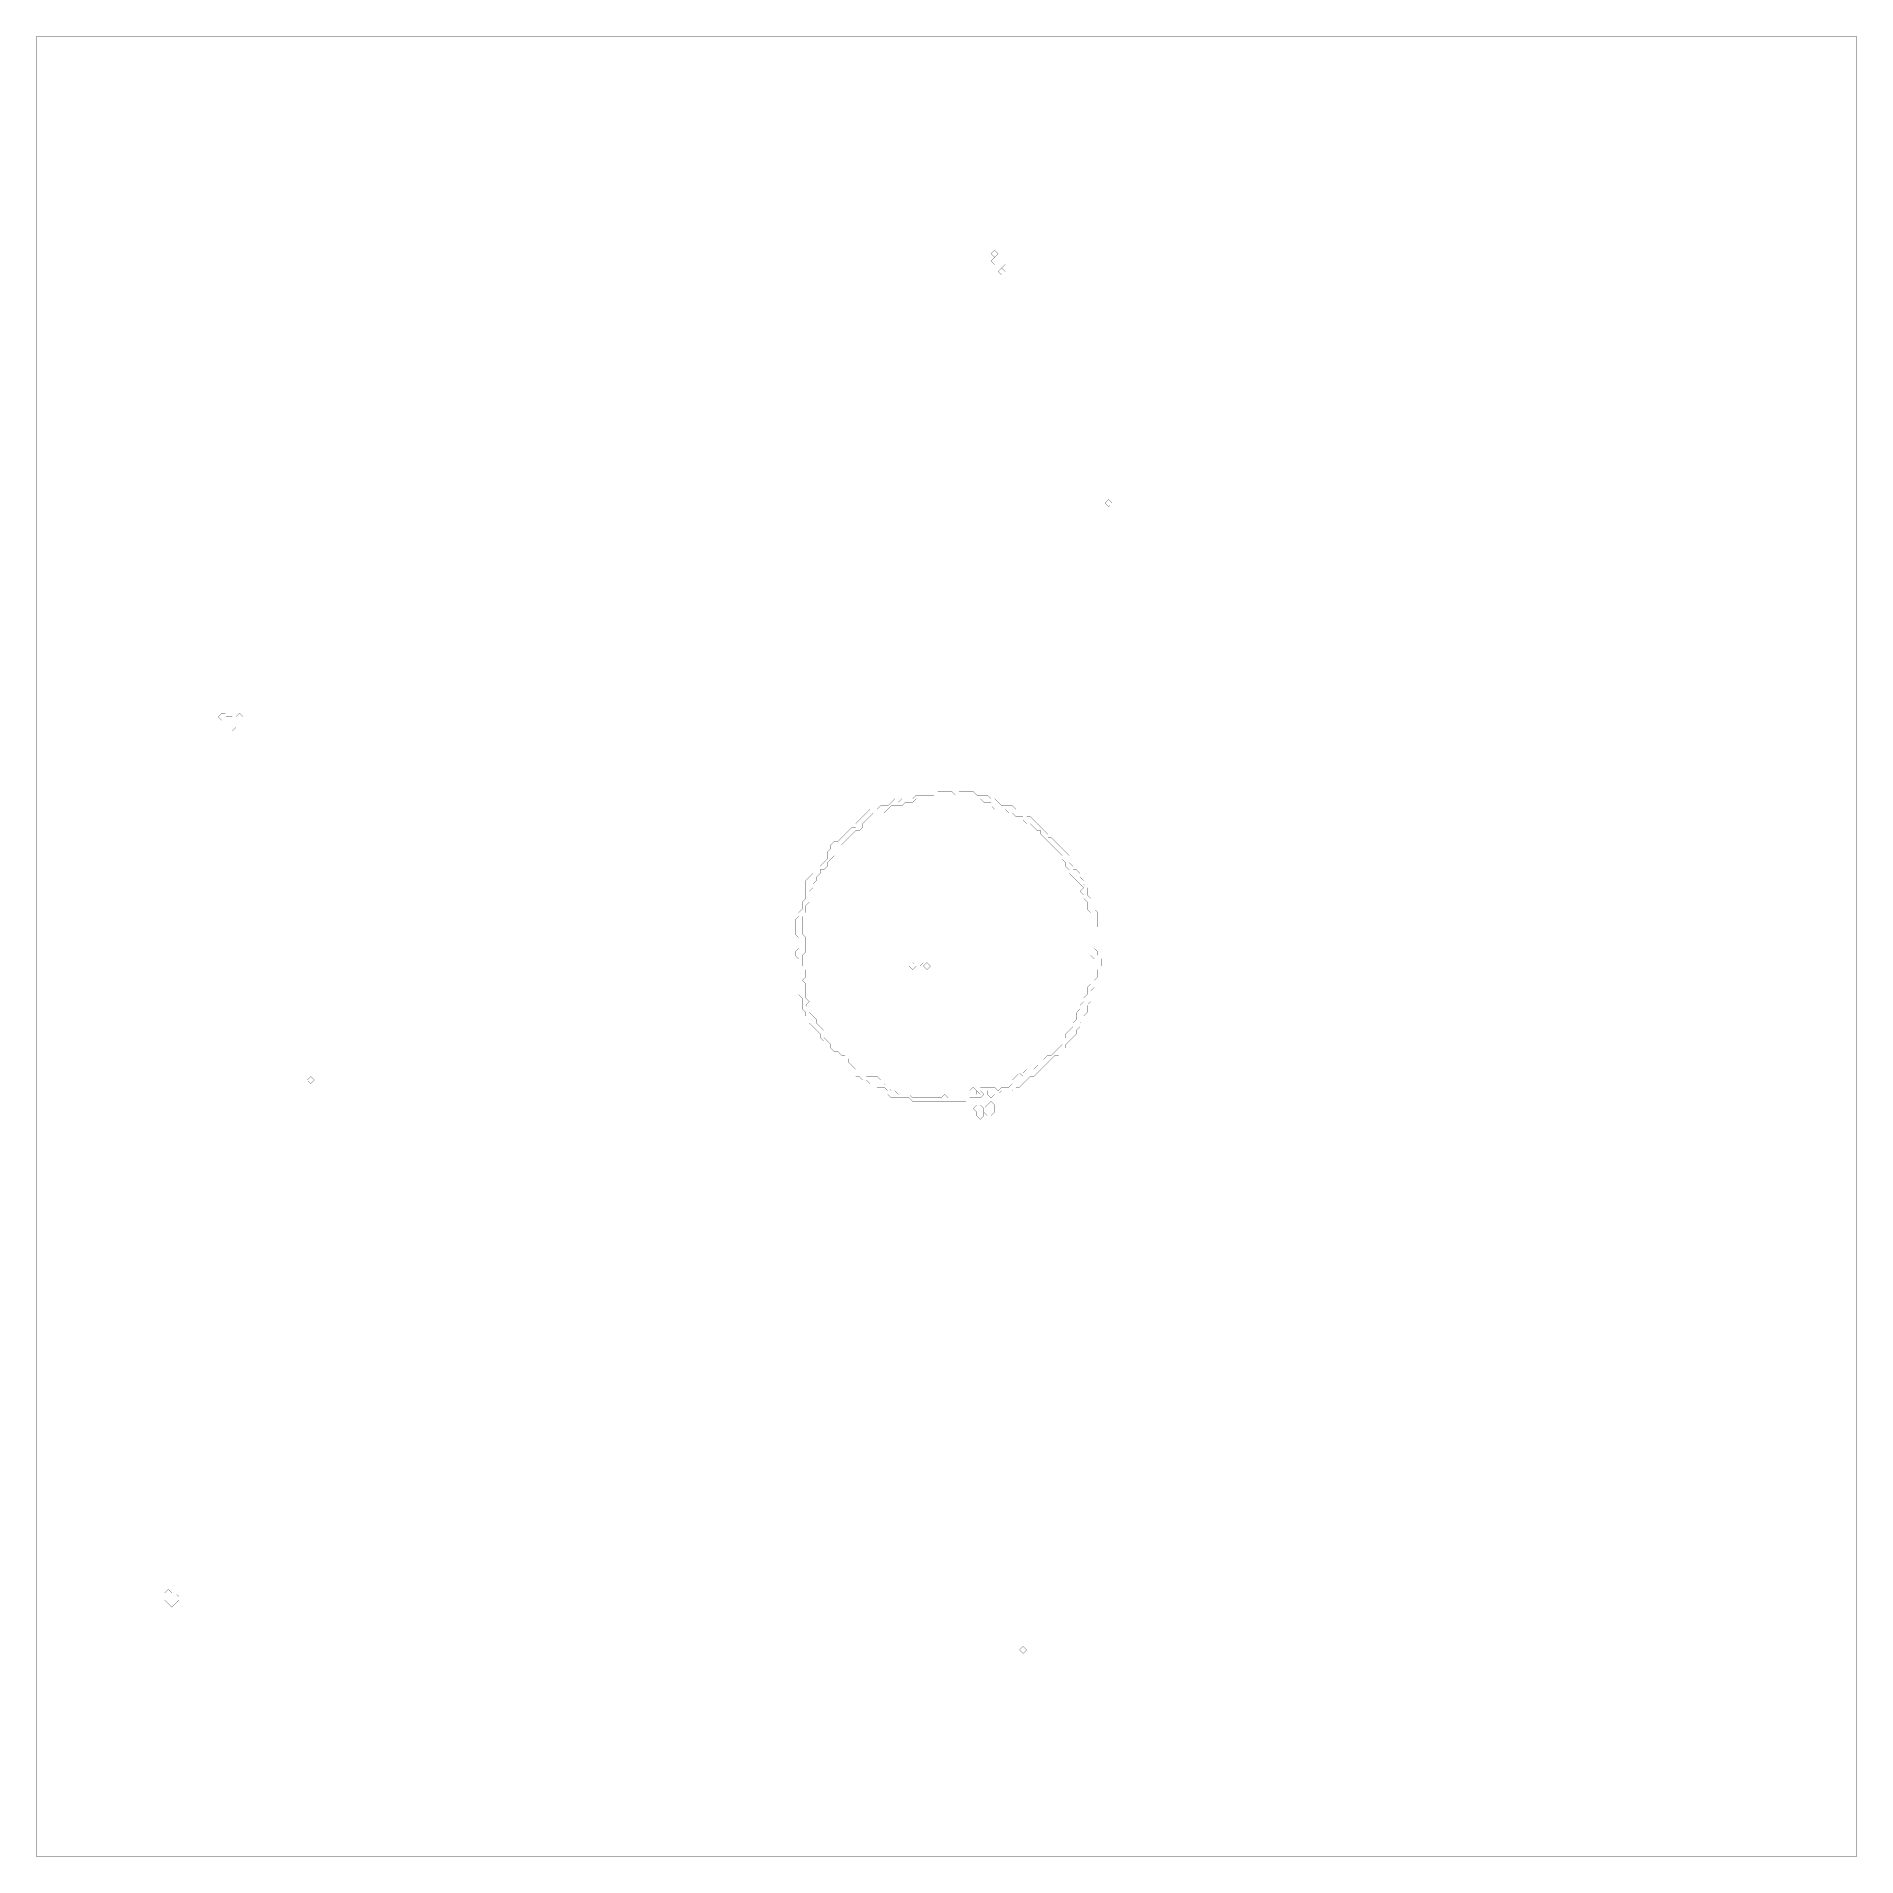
# Model space of a CAD drawing. Header units: metres. Extents: x 0 to 4941, y -4941 to 0.
import ezdxf

# ---------------------------------------------------------------- set-up
doc = ezdxf.new("R2010")
doc.units = ezdxf.units.M
for name, color, linetype in [('conductor', 1, 'Continuous'), ('dielectric', 8, 'Continuous'), ('substrate', 5, 'Continuous')]:
    doc.layers.add(name, color=color, linetype=linetype)

msp = doc.modelspace()

# ---------------------------------------------------------------- linework, layer by layer
at = {"layer": 'conductor', "const_width": 0.5}
for points in [[(2620, -609.1)], [(512.4, -1846.6), (522.1, -1846.6), (531.7, -1846.6), (522.1, -1846.6)], [(522.1, -1865.9)], [(2388, -2068.9), (2378.3, -2078.6), (2368.7, -2078.6), (2359, -2078.6), (2349.3, -2088.3), (2339.6, -2088.3), (2330, -2088.3), (2320.3, -2088.3), (2310.6, -2097.9), (2301, -2107.6), (2291.3, -2107.6), (2281.6, -2107.6), (2272, -2107.6), (2262.3, -2117.3), (2252.6, -2127), (2243, -2136.6), (2243, -2146.3), (2233.3, -2156), (2223.6, -2156), (2214, -2165.6), (2204.3, -2175.3), (2194.6, -2185), (2185, -2194.6), (2175.3, -2194.6), (2165.6, -2204.3), (2165.6, -2214), (2165.6, -2223.6), (2156, -2233.3), (2146.3, -2243), (2146.3, -2252.6), (2136.6, -2262.3), (2127, -2262.3), (2127, -2272), (2117.3, -2281.6), (2117.3, -2291.3), (2107.6, -2301), (2107.6, -2310.6), (2097.9, -2320.3), (2097.9, -2330), (2097.9, -2339.6), (2097.9, -2349.3), (2088.3, -2359), (2088.3, -2368.7), (2088.3, -2378.3), (2078.6, -2388), (2078.6, -2397.7), (2078.6, -2407.3), (2078.6, -2417), (2078.6, -2426.7), (2078.6, -2436.3), (2088.3, -2446), (2088.3, -2455.7), (2088.3, -2465.3), (2088.3, -2475), (2088.3, -2484.7), (2078.6, -2494.3), (2078.6, -2504), (2078.6, -2513.7), (2078.6, -2523.3), (2088.3, -2533), (2088.3, -2542.7), (2088.3, -2552.3), (2078.6, -2562), (2088.3, -2571.7), (2088.3, -2581.3), (2088.3, -2591), (2088.3, -2600.7), (2088.3, -2610.4), (2097.9, -2620), (2088.3, -2629.7), (2097.9, -2639.4), (2097.9, -2649), (2107.6, -2658.7), (2117.3, -2668.4), (2117.3, -2678), (2127, -2687.7), (2136.6, -2697.4), (2136.6, -2707), (2136.6, -2716.7), (2146.3, -2726.4), (2156, -2736), (2156, -2745.7), (2165.6, -2755.4), (2175.3, -2755.4), (2185, -2765), (2194.6, -2765), (2204.3, -2774.7), (2204.3, -2784.4), (2214, -2794), (2223.6, -2803.7), (2233.3, -2803.7), (2243, -2813.4), (2252.6, -2823), (2262.3, -2823), (2272, -2823), (2281.6, -2823), (2291.3, -2832.7), (2291.3, -2842.4), (2301, -2842.4), (2310.6, -2852.1), (2320.3, -2861.7), (2330, -2861.7), (2339.6, -2871.4), (2349.3, -2871.4), (2359, -2871.4), (2368.7, -2871.4), (2378.3, -2881.1), (2388, -2881.1), (2397.7, -2881.1), (2407.3, -2881.1), (2417, -2881.1), (2426.7, -2881.1), (2436.3, -2881.1), (2446, -2881.1), (2455.7, -2881.1), (2465.3, -2871.4), (2475, -2881.1), (2484.7, -2871.4), (2494.3, -2871.4), (2504, -2871.4), (2513.7, -2871.4), (2523.3, -2871.4), (2533, -2871.4), (2533, -2861.7), (2542.7, -2852.1), (2552.3, -2861.7), (2552.3, -2871.4), (2562, -2871.4), (2552.3, -2861.7), (2562, -2852.1), (2571.7, -2852.1), (2581.3, -2852.1), (2591, -2852.1), (2600.7, -2852.1), (2610.4, -2861.7), (2620, -2852.1), (2629.7, -2852.1), (2639.4, -2852.1), (2649, -2842.4), (2649, -2832.7), (2658.7, -2823), (2668.4, -2813.4), (2678, -2823), (2678, -2813.4), (2687.7, -2803.7), (2697.4, -2803.7), (2707, -2803.7), (2716.7, -2794), (2726.4, -2784.4), (2736, -2774.7), (2745.7, -2765), (2755.4, -2765), (2765, -2755.4), (2774.7, -2745.7), (2784.4, -2736), (2784.4, -2726.4), (2794, -2716.7), (2794, -2707), (2803.7, -2697.4), (2813.4, -2687.7), (2813.4, -2678), (2823, -2668.4), (2823, -2658.7), (2823, -2649), (2832.7, -2639.4), (2832.7, -2629.7), (2842.4, -2620), (2842.4, -2610.4), (2852.1, -2600.7), (2852.1, -2591), (2852.1, -2581.3), (2861.7, -2571.7), (2861.7, -2562), (2861.7, -2552.3), (2871.4, -2542.7), (2871.4, -2533), (2871.4, -2523.3), (2871.4, -2513.7), (2871.4, -2504), (2861.7, -2494.3), (2861.7, -2484.7), (2861.7, -2475), (2861.7, -2465.3), (2861.7, -2455.7), (2861.7, -2446), (2861.7, -2436.3), (2861.7, -2426.7), (2861.7, -2417), (2861.7, -2407.3), (2861.7, -2397.7), (2861.7, -2388), (2861.7, -2378.3), (2852.1, -2368.7), (2852.1, -2359), (2852.1, -2349.3), (2842.4, -2339.6), (2842.4, -2330), (2832.7, -2320.3), (2842.4, -2310.6), (2832.7, -2301), (2823, -2291.3), (2813.4, -2281.6), (2803.7, -2272), (2803.7, -2262.3), (2794, -2252.6), (2794, -2243), (2784.4, -2233.3), (2784.4, -2223.6), (2774.7, -2214), (2765, -2204.3), (2755.4, -2194.6), (2745.7, -2185), (2736, -2175.3), (2726.4, -2165.6), (2726.4, -2156), (2716.7, -2156), (2707, -2146.3), (2697.4, -2136.6), (2687.7, -2136.6), (2678, -2127), (2678, -2117.3), (2668.4, -2117.3), (2658.7, -2117.3), (2649, -2107.6), (2639.4, -2107.6), (2629.7, -2097.9), (2620, -2097.9), (2610.4, -2097.9), (2600.7, -2097.9), (2591, -2088.3), (2591, -2078.6), (2581.3, -2078.6), (2571.7, -2078.6), (2562, -2068.9), (2552.3, -2068.9), (2542.7, -2068.9), (2533, -2068.9), (2523.3, -2068.9), (2513.7, -2068.9), (2504, -2068.9), (2494.3, -2068.9), (2484.7, -2068.9), (2475, -2068.9), (2465.3, -2068.9), (2455.7, -2068.9), (2446, -2068.9), (2436.3, -2068.9), (2426.7, -2068.9), (2417, -2068.9), (2407.3, -2068.9), (2397.7, -2068.9)], [(2368.7, -2523.3), (2378.3, -2513.7), (2388, -2523.3), (2378.3, -2533)], [(2378.3, -2513.7), (2388, -2504), (2397.7, -2504), (2407.3, -2513.7), (2397.7, -2523.3), (2388, -2523.3)], [(2407.3, -2523.3), (2417, -2513.7), (2426.7, -2523.3), (2417, -2533)], [(2562, -2910.1)], [(367.4, -4244.2), (377.1, -4244.2)]]:
    msp.add_lwpolyline(points, close=True, dxfattribs=at)
at = {"layer": 'dielectric', "const_width": 0.5}
msp.add_lwpolyline([(4476.3, -1575.9)], close=True, dxfattribs=at)
at = {"layer": 'substrate', "const_width": 0.5}
for points in [[(0, 0), (0, -9.7), (0, -19.3), (0, -29), (0, -38.7), (0, -48.3), (0, -58), (0, -67.7), (0, -77.3), (0, -87), (0, -96.7), (0, -106.3), (0, -116), (0, -125.7), (0, -135.4), (0, -145), (0, -154.7), (0, -164.4), (0, -174), (0, -183.7), (0, -193.4), (0, -203), (0, -212.7), (0, -222.4), (0, -232), (0, -241.7), (0, -251.4), (0, -261), (0, -270.7), (0, -280.4), (0, -290), (0, -299.7), (0, -309.4), (0, -319), (0, -328.7), (0, -338.4), (0, -348), (0, -357.7), (0, -367.4), (0, -377.1), (0, -386.7), (0, -396.4), (0, -406.1), (0, -415.7), (0, -425.4), (0, -435.1), (0, -444.7), (0, -454.4), (0, -464.1), (0, -473.7), (0, -483.4), (0, -493.1), (0, -502.7), (0, -512.4), (0, -522.1), (0, -531.7), (0, -541.4), (0, -551.1), (0, -560.7), (0, -570.4), (0, -580.1), (0, -589.7), (0, -599.4), (0, -609.1), (0, -618.8), (0, -628.4), (0, -638.1), (0, -647.8), (0, -657.4), (0, -667.1), (0, -676.8), (0, -686.4), (0, -696.1), (0, -705.8), (0, -715.4), (0, -725.1), (0, -734.8), (0, -744.4), (0, -754.1), (0, -763.8), (0, -773.4), (0, -783.1), (0, -792.8), (0, -802.4), (0, -812.1), (0, -821.8), (0, -831.4), (0, -841.1), (0, -850.8), (0, -860.4), (0, -870.1), (0, -879.8), (0, -889.5), (0, -899.1), (0, -908.8), (0, -918.5), (0, -928.1), (0, -937.8), (0, -947.5), (0, -957.1), (0, -966.8), (0, -976.5), (0, -986.1), (0, -995.8), (0, -1005.5), (0, -1015.1), (0, -1024.8), (0, -1034.5), (0, -1044.1), (0, -1053.8), (0, -1063.5), (0, -1073.1), (0, -1082.8), (0, -1092.5), (0, -1102.1), (0, -1111.8), (0, -1121.5), (0, -1131.2), (0, -1140.8), (0, -1150.5), (0, -1160.2), (0, -1169.8), (0, -1179.5), (0, -1189.2), (0, -1198.8), (0, -1208.5), (0, -1218.2), (0, -1227.8), (0, -1237.5), (0, -1247.2), (0, -1256.8), (0, -1266.5), (0, -1276.2), (0, -1285.8), (0, -1295.5), (0, -1305.2), (0, -1314.8), (0, -1324.5), (0, -1334.2), (0, -1343.8), (0, -1353.5), (0, -1363.2), (0, -1372.9), (0, -1382.5), (0, -1392.2), (0, -1401.9), (0, -1411.5), (0, -1421.2), (0, -1430.9), (0, -1440.5), (0, -1450.2), (0, -1459.9), (0, -1469.5), (0, -1479.2), (0, -1488.9), (0, -1498.5), (0, -1508.2), (0, -1517.9), (0, -1527.5), (0, -1537.2), (0, -1546.9), (0, -1556.5), (0, -1566.2), (0, -1575.9), (0, -1585.5), (0, -1595.2), (0, -1604.9), (0, -1614.6), (0, -1624.2), (0, -1633.9), (0, -1643.6), (0, -1653.2), (0, -1662.9), (0, -1672.6), (0, -1682.2), (0, -1691.9), (0, -1701.6), (0, -1711.2), (0, -1720.9), (0, -1730.6), (0, -1740.2), (0, -1749.9), (0, -1759.6), (0, -1769.2), (0, -1778.9), (0, -1788.6), (0, -1798.2), (0, -1807.9), (0, -1817.6), (0, -1827.2), (0, -1836.9), (0, -1846.6), (0, -1856.2), (0, -1865.9), (0, -1875.6), (0, -1885.3), (0, -1894.9), (0, -1904.6), (0, -1914.3), (0, -1923.9), (0, -1933.6), (0, -1943.3), (0, -1952.9), (0, -1962.6), (0, -1972.3), (0, -1981.9), (0, -1991.6), (0, -2001.3), (0, -2010.9), (0, -2020.6), (0, -2030.3), (0, -2039.9), (0, -2049.6), (0, -2059.3), (0, -2068.9), (0, -2078.6), (0, -2088.3), (0, -2097.9), (0, -2107.6), (0, -2117.3), (0, -2127), (0, -2136.6), (0, -2146.3), (0, -2156), (0, -2165.6), (0, -2175.3), (0, -2185), (0, -2194.6), (0, -2204.3), (0, -2214), (0, -2223.6), (0, -2233.3), (0, -2243), (0, -2252.6), (0, -2262.3), (0, -2272), (0, -2281.6), (0, -2291.3), (0, -2301), (0, -2310.6), (0, -2320.3), (0, -2330), (0, -2339.6), (0, -2349.3), (0, -2359), (0, -2368.7), (0, -2378.3), (0, -2388), (0, -2397.7), (0, -2407.3), (0, -2417), (0, -2426.7), (0, -2436.3), (0, -2446), (0, -2455.7), (0, -2465.3), (0, -2475), (0, -2484.7), (0, -2494.3), (0, -2504), (0, -2513.7), (0, -2523.3), (0, -2533), (0, -2542.7), (0, -2552.3), (0, -2562), (0, -2571.7), (0, -2581.3), (0, -2591), (0, -2600.7), (0, -2610.4), (0, -2620), (0, -2629.7), (0, -2639.4), (0, -2649), (0, -2658.7), (0, -2668.4), (0, -2678), (0, -2687.7), (0, -2697.4), (0, -2707), (0, -2716.7), (0, -2726.4), (0, -2736), (0, -2745.7), (0, -2755.4), (0, -2765), (0, -2774.7), (0, -2784.4), (0, -2794), (0, -2803.7), (0, -2813.4), (0, -2823), (0, -2832.7), (0, -2842.4), (0, -2852.1), (0, -2861.7), (0, -2871.4), (0, -2881.1), (0, -2890.7), (0, -2900.4), (0, -2910.1), (0, -2919.7), (0, -2929.4), (0, -2939.1), (0, -2948.7), (0, -2958.4), (0, -2968.1), (0, -2977.7), (0, -2987.4), (0, -2997.1), (0, -3006.7), (0, -3016.4), (0, -3026.1), (0, -3035.7), (0, -3045.4), (0, -3055.1), (0, -3064.7), (0, -3074.4), (0, -3084.1), (0, -3093.8), (0, -3103.4), (0, -3113.1), (0, -3122.8), (0, -3132.4), (0, -3142.1), (0, -3151.8), (0, -3161.4), (0, -3171.1), (0, -3180.8), (0, -3190.4), (0, -3200.1), (0, -3209.8), (0, -3219.4), (0, -3229.1), (0, -3238.8), (0, -3248.4), (0, -3258.1), (0, -3267.8), (0, -3277.4), (0, -3287.1), (0, -3296.8), (0, -3306.4), (0, -3316.1), (0, -3325.8), (0, -3335.4), (0, -3345.1), (0, -3354.8), (0, -3364.5), (0, -3374.1), (0, -3383.8), (0, -3393.5), (0, -3403.1), (0, -3412.8), (0, -3422.5), (0, -3432.1), (0, -3441.8), (0, -3451.5), (0, -3461.1), (0, -3470.8), (0, -3480.5), (0, -3490.1), (0, -3499.8), (0, -3509.5), (0, -3519.1), (0, -3528.8), (0, -3538.5), (0, -3548.1), (0, -3557.8), (0, -3567.5), (0, -3577.1), (0, -3586.8), (0, -3596.5), (0, -3606.2), (0, -3615.8), (0, -3625.5), (0, -3635.2), (0, -3644.8), (0, -3654.5), (0, -3664.2), (0, -3673.8), (0, -3683.5), (0, -3693.2), (0, -3702.8), (0, -3712.5), (0, -3722.2), (0, -3731.8), (0, -3741.5), (0, -3751.2), (0, -3760.8), (0, -3770.5), (0, -3780.2), (0, -3789.8), (0, -3799.5), (0, -3809.2), (0, -3818.8), (0, -3828.5), (0, -3838.2), (0, -3847.9), (0, -3857.5), (0, -3867.2), (0, -3876.9), (0, -3886.5), (0, -3896.2), (0, -3905.9), (0, -3915.5), (0, -3925.2), (0, -3934.9), (0, -3944.5), (0, -3954.2), (0, -3963.9), (0, -3973.5), (0, -3983.2), (0, -3992.9), (0, -4002.5), (0, -4012.2), (0, -4021.9), (0, -4031.5), (0, -4041.2), (0, -4050.9), (0, -4060.5), (0, -4070.2), (0, -4079.9), (0, -4089.6), (0, -4099.2), (0, -4108.9), (0, -4118.6), (0, -4128.2), (0, -4137.9), (0, -4147.6), (0, -4157.2), (0, -4166.9), (0, -4176.6), (0, -4186.2), (0, -4195.9), (0, -4205.6), (0, -4215.2), (0, -4224.9), (0, -4234.6), (0, -4244.2), (0, -4253.9), (0, -4263.6), (0, -4273.2), (0, -4282.9), (0, -4292.6), (0, -4302.2), (0, -4311.9), (0, -4321.6), (0, -4331.2), (0, -4340.9), (0, -4350.6), (0, -4360.3), (0, -4369.9), (0, -4379.6), (0, -4389.3), (0, -4398.9), (0, -4408.6), (0, -4418.3), (0, -4427.9), (0, -4437.6), (0, -4447.3), (0, -4456.9), (0, -4466.6), (0, -4476.3), (0, -4485.9), (0, -4495.6), (0, -4505.3), (0, -4514.9), (0, -4524.6), (0, -4534.3), (0, -4543.9), (0, -4553.6), (0, -4563.3), (0, -4572.9), (0, -4582.6), (0, -4592.3), (0, -4602), (0, -4611.6), (0, -4621.3), (0, -4631), (0, -4640.6), (0, -4650.3), (0, -4660), (0, -4669.6), (0, -4679.3), (0, -4689), (0, -4698.6), (0, -4708.3), (0, -4718), (0, -4727.6), (0, -4737.3), (0, -4747), (0, -4756.6), (0, -4766.3), (0, -4776), (0, -4785.6), (0, -4795.3), (0, -4805), (0, -4814.6), (0, -4824.3), (0, -4834), (0, -4843.7), (0, -4853.3), (0, -4863), (0, -4872.7), (0, -4882.3), (0, -4892), (0, -4901.7), (0, -4911.3), (0, -4921), (0, -4930.7), (0, -4940.3), (9.7, -4940.3), (19.3, -4940.3), (29, -4940.3), (38.7, -4940.3), (48.3, -4940.3), (58, -4940.3), (67.7, -4940.3), (77.3, -4940.3), (87, -4940.3), (96.7, -4940.3), (106.3, -4940.3), (116, -4940.3), (125.7, -4940.3), (135.4, -4940.3), (145, -4940.3), (154.7, -4940.3), (164.4, -4940.3), (174, -4940.3), (183.7, -4940.3), (193.4, -4940.3), (203, -4940.3), (212.7, -4940.3), (222.4, -4940.3), (232, -4940.3), (241.7, -4940.3), (251.4, -4940.3), (261, -4940.3), (270.7, -4940.3), (280.4, -4940.3), (290, -4940.3), (299.7, -4940.3), (309.4, -4940.3), (319, -4940.3), (328.7, -4940.3), (338.4, -4940.3), (348, -4940.3), (357.7, -4940.3), (367.4, -4940.3), (377.1, -4940.3), (386.7, -4940.3), (396.4, -4940.3), (406.1, -4940.3), (415.7, -4940.3), (425.4, -4940.3), (435.1, -4940.3), (444.7, -4940.3), (454.4, -4940.3), (464.1, -4940.3), (473.7, -4940.3), (483.4, -4940.3), (493.1, -4940.3), (502.7, -4940.3), (512.4, -4940.3), (522.1, -4940.3), (531.7, -4940.3), (541.4, -4940.3), (551.1, -4940.3), (560.7, -4940.3), (570.4, -4940.3), (580.1, -4940.3), (589.7, -4940.3), (599.4, -4940.3), (609.1, -4940.3), (618.8, -4940.3), (628.4, -4940.3), (638.1, -4940.3), (647.8, -4940.3), (657.4, -4940.3), (667.1, -4940.3), (676.8, -4940.3), (686.4, -4940.3), (696.1, -4940.3), (705.8, -4940.3), (715.4, -4940.3), (725.1, -4940.3), (734.8, -4940.3), (744.4, -4940.3), (754.1, -4940.3), (763.8, -4940.3), (773.4, -4940.3), (783.1, -4940.3), (792.8, -4940.3), (802.4, -4940.3), (812.1, -4940.3), (821.8, -4940.3), (831.4, -4940.3), (841.1, -4940.3), (850.8, -4940.3), (860.4, -4940.3), (870.1, -4940.3), (879.8, -4940.3), (889.5, -4940.3), (899.1, -4940.3), (908.8, -4940.3), (918.5, -4940.3), (928.1, -4940.3), (937.8, -4940.3), (947.5, -4940.3), (957.1, -4940.3), (966.8, -4940.3), (976.5, -4940.3), (986.1, -4940.3), (995.8, -4940.3), (1005.5, -4940.3), (1015.1, -4940.3), (1024.8, -4940.3), (1034.5, -4940.3), (1044.1, -4940.3), (1053.8, -4940.3), (1063.5, -4940.3), (1073.1, -4940.3), (1082.8, -4940.3), (1092.5, -4940.3), (1102.1, -4940.3), (1111.8, -4940.3), (1121.5, -4940.3), (1131.2, -4940.3), (1140.8, -4940.3), (1150.5, -4940.3), (1160.2, -4940.3), (1169.8, -4940.3), (1179.5, -4940.3), (1189.2, -4940.3), (1198.8, -4940.3), (1208.5, -4940.3), (1218.2, -4940.3), (1227.8, -4940.3), (1237.5, -4940.3), (1247.2, -4940.3), (1256.8, -4940.3), (1266.5, -4940.3), (1276.2, -4940.3), (1285.8, -4940.3), (1295.5, -4940.3), (1305.2, -4940.3), (1314.8, -4940.3), (1324.5, -4940.3), (1334.2, -4940.3), (1343.8, -4940.3), (1353.5, -4940.3), (1363.2, -4940.3), (1372.9, -4940.3), (1382.5, -4940.3), (1392.2, -4940.3), (1401.9, -4940.3), (1411.5, -4940.3), (1421.2, -4940.3), (1430.9, -4940.3), (1440.5, -4940.3), (1450.2, -4940.3), (1459.9, -4940.3), (1469.5, -4940.3), (1479.2, -4940.3), (1488.9, -4940.3), (1498.5, -4940.3), (1508.2, -4940.3), (1517.9, -4940.3), (1527.5, -4940.3), (1537.2, -4940.3), (1546.9, -4940.3), (1556.5, -4940.3), (1566.2, -4940.3), (1575.9, -4940.3), (1585.5, -4940.3), (1595.2, -4940.3), (1604.9, -4940.3), (1614.6, -4940.3), (1624.2, -4940.3), (1633.9, -4940.3), (1643.6, -4940.3), (1653.2, -4940.3), (1662.9, -4940.3), (1672.6, -4940.3), (1682.2, -4940.3), (1691.9, -4940.3), (1701.6, -4940.3), (1711.2, -4940.3), (1720.9, -4940.3), (1730.6, -4940.3), (1740.2, -4940.3), (1749.9, -4940.3), (1759.6, -4940.3), (1769.2, -4940.3), (1778.9, -4940.3), (1788.6, -4940.3), (1798.2, -4940.3), (1807.9, -4940.3), (1817.6, -4940.3), (1827.2, -4940.3), (1836.9, -4940.3), (1846.6, -4940.3), (1856.2, -4940.3), (1865.9, -4940.3), (1875.6, -4940.3), (1885.3, -4940.3), (1894.9, -4940.3), (1904.6, -4940.3), (1914.3, -4940.3), (1923.9, -4940.3), (1933.6, -4940.3), (1943.3, -4940.3), (1952.9, -4940.3), (1962.6, -4940.3), (1972.3, -4940.3), (1981.9, -4940.3), (1991.6, -4940.3), (2001.3, -4940.3), (2010.9, -4940.3), (2020.6, -4940.3), (2030.3, -4940.3), (2039.9, -4940.3), (2049.6, -4940.3), (2059.3, -4940.3), (2068.9, -4940.3), (2078.6, -4940.3), (2088.3, -4940.3), (2097.9, -4940.3), (2107.6, -4940.3), (2117.3, -4940.3), (2127, -4940.3), (2136.6, -4940.3), (2146.3, -4940.3), (2156, -4940.3), (2165.6, -4940.3), (2175.3, -4940.3), (2185, -4940.3), (2194.6, -4940.3), (2204.3, -4940.3), (2214, -4940.3), (2223.6, -4940.3), (2233.3, -4940.3), (2243, -4940.3), (2252.6, -4940.3), (2262.3, -4940.3), (2272, -4940.3), (2281.6, -4940.3), (2291.3, -4940.3), (2301, -4940.3), (2310.6, -4940.3), (2320.3, -4940.3), (2330, -4940.3), (2339.6, -4940.3), (2349.3, -4940.3), (2359, -4940.3), (2368.7, -4940.3), (2378.3, -4940.3), (2388, -4940.3), (2397.7, -4940.3), (2407.3, -4940.3), (2417, -4940.3), (2426.7, -4940.3), (2436.3, -4940.3), (2446, -4940.3), (2455.7, -4940.3), (2465.3, -4940.3), (2475, -4940.3), (2484.7, -4940.3), (2494.3, -4940.3), (2504, -4940.3), (2513.7, -4940.3), (2523.3, -4940.3), (2533, -4940.3), (2542.7, -4940.3), (2552.3, -4940.3), (2562, -4940.3), (2571.7, -4940.3), (2581.3, -4940.3), (2591, -4940.3), (2600.7, -4940.3), (2610.4, -4940.3), (2620, -4940.3), (2629.7, -4940.3), (2639.4, -4940.3), (2649, -4940.3), (2658.7, -4940.3), (2668.4, -4940.3), (2678, -4940.3), (2687.7, -4940.3), (2697.4, -4940.3), (2707, -4940.3), (2716.7, -4940.3), (2726.4, -4940.3), (2736, -4940.3), (2745.7, -4940.3), (2755.4, -4940.3), (2765, -4940.3), (2774.7, -4940.3), (2784.4, -4940.3), (2794, -4940.3), (2803.7, -4940.3), (2813.4, -4940.3), (2823, -4940.3), (2832.7, -4940.3), (2842.4, -4940.3), (2852.1, -4940.3), (2861.7, -4940.3), (2871.4, -4940.3), (2881.1, -4940.3), (2890.7, -4940.3), (2900.4, -4940.3), (2910.1, -4940.3), (2919.7, -4940.3), (2929.4, -4940.3), (2939.1, -4940.3), (2948.7, -4940.3), (2958.4, -4940.3), (2968.1, -4940.3), (2977.7, -4940.3), (2987.4, -4940.3), (2997.1, -4940.3), (3006.7, -4940.3), (3016.4, -4940.3), (3026.1, -4940.3), (3035.7, -4940.3), (3045.4, -4940.3), (3055.1, -4940.3), (3064.7, -4940.3), (3074.4, -4940.3), (3084.1, -4940.3), (3093.8, -4940.3), (3103.4, -4940.3), (3113.1, -4940.3), (3122.8, -4940.3), (3132.4, -4940.3), (3142.1, -4940.3), (3151.8, -4940.3), (3161.4, -4940.3), (3171.1, -4940.3), (3180.8, -4940.3), (3190.4, -4940.3), (3200.1, -4940.3), (3209.8, -4940.3), (3219.4, -4940.3), (3229.1, -4940.3), (3238.8, -4940.3), (3248.4, -4940.3), (3258.1, -4940.3), (3267.8, -4940.3), (3277.4, -4940.3), (3287.1, -4940.3), (3296.8, -4940.3), (3306.4, -4940.3), (3316.1, -4940.3), (3325.8, -4940.3), (3335.4, -4940.3), (3345.1, -4940.3), (3354.8, -4940.3), (3364.5, -4940.3), (3374.1, -4940.3), (3383.8, -4940.3), (3393.5, -4940.3), (3403.1, -4940.3), (3412.8, -4940.3), (3422.5, -4940.3), (3432.1, -4940.3), (3441.8, -4940.3), (3451.5, -4940.3), (3461.1, -4940.3), (3470.8, -4940.3), (3480.5, -4940.3), (3490.1, -4940.3), (3499.8, -4940.3), (3509.5, -4940.3), (3519.1, -4940.3), (3528.8, -4940.3), (3538.5, -4940.3), (3548.1, -4940.3), (3557.8, -4940.3), (3567.5, -4940.3), (3577.1, -4940.3), (3586.8, -4940.3), (3596.5, -4940.3), (3606.2, -4940.3), (3615.8, -4940.3), (3625.5, -4940.3), (3635.2, -4940.3), (3644.8, -4940.3), (3654.5, -4940.3), (3664.2, -4940.3), (3673.8, -4940.3), (3683.5, -4940.3), (3693.2, -4940.3), (3702.8, -4940.3), (3712.5, -4940.3), (3722.2, -4940.3), (3731.8, -4940.3), (3741.5, -4940.3), (3751.2, -4940.3), (3760.8, -4940.3), (3770.5, -4940.3), (3780.2, -4940.3), (3789.8, -4940.3), (3799.5, -4940.3), (3809.2, -4940.3), (3818.8, -4940.3), (3828.5, -4940.3), (3838.2, -4940.3), (3847.9, -4940.3), (3857.5, -4940.3), (3867.2, -4940.3), (3876.9, -4940.3), (3886.5, -4940.3), (3896.2, -4940.3), (3905.9, -4940.3), (3915.5, -4940.3), (3925.2, -4940.3), (3934.9, -4940.3), (3944.5, -4940.3), (3954.2, -4940.3), (3963.9, -4940.3), (3973.5, -4940.3), (3983.2, -4940.3), (3992.9, -4940.3), (4002.5, -4940.3), (4012.2, -4940.3), (4021.9, -4940.3), (4031.5, -4940.3), (4041.2, -4940.3), (4050.9, -4940.3), (4060.5, -4940.3), (4070.2, -4940.3), (4079.9, -4940.3), (4089.6, -4940.3), (4099.2, -4940.3), (4108.9, -4940.3), (4118.6, -4940.3), (4128.2, -4940.3), (4137.9, -4940.3), (4147.6, -4940.3), (4157.2, -4940.3), (4166.9, -4940.3), (4176.6, -4940.3), (4186.2, -4940.3), (4195.9, -4940.3), (4205.6, -4940.3), (4215.2, -4940.3), (4224.9, -4940.3), (4234.6, -4940.3), (4244.2, -4940.3), (4253.9, -4940.3), (4263.6, -4940.3), (4273.2, -4940.3), (4282.9, -4940.3), (4292.6, -4940.3), (4302.2, -4940.3), (4311.9, -4940.3), (4321.6, -4940.3), (4331.2, -4940.3), (4340.9, -4940.3), (4350.6, -4940.3), (4360.3, -4940.3), (4369.9, -4940.3), (4379.6, -4940.3), (4389.3, -4940.3), (4398.9, -4940.3), (4408.6, -4940.3), (4418.3, -4940.3), (4427.9, -4940.3), (4437.6, -4940.3), (4447.3, -4940.3), (4456.9, -4940.3), (4466.6, -4940.3), (4476.3, -4940.3), (4485.9, -4940.3), (4495.6, -4940.3), (4505.3, -4940.3), (4514.9, -4940.3), (4524.6, -4940.3), (4534.3, -4940.3), (4543.9, -4940.3), (4553.6, -4940.3), (4563.3, -4940.3), (4572.9, -4940.3), (4582.6, -4940.3), (4592.3, -4940.3), (4602, -4940.3), (4611.6, -4940.3), (4621.3, -4940.3), (4631, -4940.3), (4640.6, -4940.3), (4650.3, -4940.3), (4660, -4940.3), (4669.6, -4940.3), (4679.3, -4940.3), (4689, -4940.3), (4698.6, -4940.3), (4708.3, -4940.3), (4718, -4940.3), (4727.6, -4940.3), (4737.3, -4940.3), (4747, -4940.3), (4756.6, -4940.3), (4766.3, -4940.3), (4776, -4940.3), (4785.6, -4940.3), (4795.3, -4940.3), (4805, -4940.3), (4814.6, -4940.3), (4824.3, -4940.3), (4834, -4940.3), (4843.7, -4940.3), (4853.3, -4940.3), (4863, -4940.3), (4872.7, -4940.3), (4882.3, -4940.3), (4892, -4940.3), (4901.7, -4940.3), (4911.3, -4940.3), (4921, -4940.3), (4930.7, -4940.3), (4940.3, -4940.3), (4940.3, -4930.7), (4940.3, -4921), (4940.3, -4911.3), (4940.3, -4901.7), (4940.3, -4892), (4940.3, -4882.3), (4940.3, -4872.7), (4940.3, -4863), (4940.3, -4853.3), (4940.3, -4843.7), (4940.3, -4834), (4940.3, -4824.3), (4940.3, -4814.6), (4940.3, -4805), (4940.3, -4795.3), (4940.3, -4785.6), (4940.3, -4776), (4940.3, -4766.3), (4940.3, -4756.6), (4940.3, -4747), (4940.3, -4737.3), (4940.3, -4727.6), (4940.3, -4718), (4940.3, -4708.3), (4940.3, -4698.6), (4940.3, -4689), (4940.3, -4679.3), (4940.3, -4669.6), (4940.3, -4660), (4940.3, -4650.3), (4940.3, -4640.6), (4940.3, -4631), (4940.3, -4621.3), (4940.3, -4611.6), (4940.3, -4602), (4940.3, -4592.3), (4940.3, -4582.6), (4940.3, -4572.9), (4940.3, -4563.3), (4940.3, -4553.6), (4940.3, -4543.9), (4940.3, -4534.3), (4940.3, -4524.6), (4940.3, -4514.9), (4940.3, -4505.3), (4940.3, -4495.6), (4940.3, -4485.9), (4940.3, -4476.3), (4940.3, -4466.6), (4940.3, -4456.9), (4940.3, -4447.3), (4940.3, -4437.6), (4940.3, -4427.9), (4940.3, -4418.3), (4940.3, -4408.6), (4940.3, -4398.9), (4940.3, -4389.3), (4940.3, -4379.6), (4940.3, -4369.9), (4940.3, -4360.3), (4940.3, -4350.6), (4940.3, -4340.9), (4940.3, -4331.2), (4940.3, -4321.6), (4940.3, -4311.9), (4940.3, -4302.2), (4940.3, -4292.6), (4940.3, -4282.9), (4940.3, -4273.2), (4940.3, -4263.6), (4940.3, -4253.9), (4940.3, -4244.2), (4940.3, -4234.6), (4940.3, -4224.9), (4940.3, -4215.2), (4940.3, -4205.6), (4940.3, -4195.9), (4940.3, -4186.2), (4940.3, -4176.6), (4940.3, -4166.9), (4940.3, -4157.2), (4940.3, -4147.6), (4940.3, -4137.9), (4940.3, -4128.2), (4940.3, -4118.6), (4940.3, -4108.9), (4940.3, -4099.2), (4940.3, -4089.6), (4940.3, -4079.9), (4940.3, -4070.2), (4940.3, -4060.5), (4940.3, -4050.9), (4940.3, -4041.2), (4940.3, -4031.5), (4940.3, -4021.9), (4940.3, -4012.2), (4940.3, -4002.5), (4940.3, -3992.9), (4940.3, -3983.2), (4940.3, -3973.5), (4940.3, -3963.9), (4940.3, -3954.2), (4940.3, -3944.5), (4940.3, -3934.9), (4940.3, -3925.2), (4940.3, -3915.5), (4940.3, -3905.9), (4940.3, -3896.2), (4940.3, -3886.5), (4940.3, -3876.9), (4940.3, -3867.2), (4940.3, -3857.5), (4940.3, -3847.9), (4940.3, -3838.2), (4940.3, -3828.5), (4940.3, -3818.8), (4940.3, -3809.2), (4940.3, -3799.5), (4940.3, -3789.8), (4940.3, -3780.2), (4940.3, -3770.5), (4940.3, -3760.8), (4940.3, -3751.2), (4940.3, -3741.5), (4940.3, -3731.8), (4940.3, -3722.2), (4940.3, -3712.5), (4940.3, -3702.8), (4940.3, -3693.2), (4940.3, -3683.5), (4940.3, -3673.8), (4940.3, -3664.2), (4940.3, -3654.5), (4940.3, -3644.8), (4940.3, -3635.2), (4940.3, -3625.5), (4940.3, -3615.8), (4940.3, -3606.2), (4940.3, -3596.5), (4940.3, -3586.8), (4940.3, -3577.1), (4940.3, -3567.5), (4940.3, -3557.8), (4940.3, -3548.1), (4940.3, -3538.5), (4940.3, -3528.8), (4940.3, -3519.1), (4940.3, -3509.5), (4940.3, -3499.8), (4940.3, -3490.1), (4940.3, -3480.5), (4940.3, -3470.8), (4940.3, -3461.1), (4940.3, -3451.5), (4940.3, -3441.8), (4940.3, -3432.1), (4940.3, -3422.5), (4940.3, -3412.8), (4940.3, -3403.1), (4940.3, -3393.5), (4940.3, -3383.8), (4940.3, -3374.1), (4940.3, -3364.5), (4940.3, -3354.8), (4940.3, -3345.1), (4940.3, -3335.4), (4940.3, -3325.8), (4940.3, -3316.1), (4940.3, -3306.4), (4940.3, -3296.8), (4940.3, -3287.1), (4940.3, -3277.4), (4940.3, -3267.8), (4940.3, -3258.1), (4940.3, -3248.4), (4940.3, -3238.8), (4940.3, -3229.1), (4940.3, -3219.4), (4940.3, -3209.8), (4940.3, -3200.1), (4940.3, -3190.4), (4940.3, -3180.8), (4940.3, -3171.1), (4940.3, -3161.4), (4940.3, -3151.8), (4940.3, -3142.1), (4940.3, -3132.4), (4940.3, -3122.8), (4940.3, -3113.1), (4940.3, -3103.4), (4940.3, -3093.8), (4940.3, -3084.1), (4940.3, -3074.4), (4940.3, -3064.7), (4940.3, -3055.1), (4940.3, -3045.4), (4940.3, -3035.7), (4940.3, -3026.1), (4940.3, -3016.4), (4940.3, -3006.7), (4940.3, -2997.1), (4940.3, -2987.4), (4940.3, -2977.7), (4940.3, -2968.1), (4940.3, -2958.4), (4940.3, -2948.7), (4940.3, -2939.1), (4940.3, -2929.4), (4940.3, -2919.7), (4940.3, -2910.1), (4940.3, -2900.4), (4940.3, -2890.7), (4940.3, -2881.1), (4940.3, -2871.4), (4940.3, -2861.7), (4940.3, -2852.1), (4940.3, -2842.4), (4940.3, -2832.7), (4940.3, -2823), (4940.3, -2813.4), (4940.3, -2803.7), (4940.3, -2794), (4940.3, -2784.4), (4940.3, -2774.7), (4940.3, -2765), (4940.3, -2755.4), (4940.3, -2745.7), (4940.3, -2736), (4940.3, -2726.4), (4940.3, -2716.7), (4940.3, -2707), (4940.3, -2697.4), (4940.3, -2687.7), (4940.3, -2678), (4940.3, -2668.4), (4940.3, -2658.7), (4940.3, -2649), (4940.3, -2639.4), (4940.3, -2629.7), (4940.3, -2620), (4940.3, -2610.4), (4940.3, -2600.7), (4940.3, -2591), (4940.3, -2581.3), (4940.3, -2571.7), (4940.3, -2562), (4940.3, -2552.3), (4940.3, -2542.7), (4940.3, -2533), (4940.3, -2523.3), (4940.3, -2513.7), (4940.3, -2504), (4940.3, -2494.3), (4940.3, -2484.7), (4940.3, -2475), (4940.3, -2465.3), (4940.3, -2455.7), (4940.3, -2446), (4940.3, -2436.3), (4940.3, -2426.7), (4940.3, -2417), (4940.3, -2407.3), (4940.3, -2397.7), (4940.3, -2388), (4940.3, -2378.3), (4940.3, -2368.7), (4940.3, -2359), (4940.3, -2349.3), (4940.3, -2339.6), (4940.3, -2330), (4940.3, -2320.3), (4940.3, -2310.6), (4940.3, -2301), (4940.3, -2291.3), (4940.3, -2281.6), (4940.3, -2272), (4940.3, -2262.3), (4940.3, -2252.6), (4940.3, -2243), (4940.3, -2233.3), (4940.3, -2223.6), (4940.3, -2214), (4940.3, -2204.3), (4940.3, -2194.6), (4940.3, -2185), (4940.3, -2175.3), (4940.3, -2165.6), (4940.3, -2156), (4940.3, -2146.3), (4940.3, -2136.6), (4940.3, -2127), (4940.3, -2117.3), (4940.3, -2107.6), (4940.3, -2097.9), (4940.3, -2088.3), (4940.3, -2078.6), (4940.3, -2068.9), (4940.3, -2059.3), (4940.3, -2049.6), (4940.3, -2039.9), (4940.3, -2030.3), (4940.3, -2020.6), (4940.3, -2010.9), (4940.3, -2001.3), (4940.3, -1991.6), (4940.3, -1981.9), (4940.3, -1972.3), (4940.3, -1962.6), (4940.3, -1952.9), (4940.3, -1943.3), (4940.3, -1933.6), (4940.3, -1923.9), (4940.3, -1914.3), (4940.3, -1904.6), (4940.3, -1894.9), (4940.3, -1885.3), (4940.3, -1875.6), (4940.3, -1865.9), (4940.3, -1856.2), (4940.3, -1846.6), (4940.3, -1836.9), (4940.3, -1827.2), (4940.3, -1817.6), (4940.3, -1807.9), (4940.3, -1798.2), (4940.3, -1788.6), (4940.3, -1778.9), (4940.3, -1769.2), (4940.3, -1759.6), (4940.3, -1749.9), (4940.3, -1740.2), (4940.3, -1730.6), (4940.3, -1720.9), (4940.3, -1711.2), (4940.3, -1701.6), (4940.3, -1691.9), (4940.3, -1682.2), (4940.3, -1672.6), (4940.3, -1662.9), (4940.3, -1653.2), (4940.3, -1643.6), (4940.3, -1633.9), (4940.3, -1624.2), (4940.3, -1614.6), (4940.3, -1604.9), (4940.3, -1595.2), (4940.3, -1585.5), (4940.3, -1575.9), (4940.3, -1566.2), (4940.3, -1556.5), (4940.3, -1546.9), (4940.3, -1537.2), (4940.3, -1527.5), (4940.3, -1517.9), (4940.3, -1508.2), (4940.3, -1498.5), (4940.3, -1488.9), (4940.3, -1479.2), (4940.3, -1469.5), (4940.3, -1459.9), (4940.3, -1450.2), (4940.3, -1440.5), (4940.3, -1430.9), (4940.3, -1421.2), (4940.3, -1411.5), (4940.3, -1401.9), (4940.3, -1392.2), (4940.3, -1382.5), (4940.3, -1372.9), (4940.3, -1363.2), (4940.3, -1353.5), (4940.3, -1343.8), (4940.3, -1334.2), (4940.3, -1324.5), (4940.3, -1314.8), (4940.3, -1305.2), (4940.3, -1295.5), (4940.3, -1285.8), (4940.3, -1276.2), (4940.3, -1266.5), (4940.3, -1256.8), (4940.3, -1247.2), (4940.3, -1237.5), (4940.3, -1227.8), (4940.3, -1218.2), (4940.3, -1208.5), (4940.3, -1198.8), (4940.3, -1189.2), (4940.3, -1179.5), (4940.3, -1169.8), (4940.3, -1160.2), (4940.3, -1150.5), (4940.3, -1140.8), (4940.3, -1131.2), (4940.3, -1121.5), (4940.3, -1111.8), (4940.3, -1102.1), (4940.3, -1092.5), (4940.3, -1082.8), (4940.3, -1073.1), (4940.3, -1063.5), (4940.3, -1053.8), (4940.3, -1044.1), (4940.3, -1034.5), (4940.3, -1024.8), (4940.3, -1015.1), (4940.3, -1005.5), (4940.3, -995.8), (4940.3, -986.1), (4940.3, -976.5), (4940.3, -966.8), (4940.3, -957.1), (4940.3, -947.5), (4940.3, -937.8), (4940.3, -928.1), (4940.3, -918.5), (4940.3, -908.8), (4940.3, -899.1), (4940.3, -889.5), (4940.3, -879.8), (4940.3, -870.1), (4940.3, -860.4), (4940.3, -850.8), (4940.3, -841.1), (4940.3, -831.4), (4940.3, -821.8), (4940.3, -812.1), (4940.3, -802.4), (4940.3, -792.8), (4940.3, -783.1), (4940.3, -773.4), (4940.3, -763.8), (4940.3, -754.1), (4940.3, -744.4), (4940.3, -734.8), (4940.3, -725.1), (4940.3, -715.4), (4940.3, -705.8), (4940.3, -696.1), (4940.3, -686.4), (4940.3, -676.8), (4940.3, -667.1), (4940.3, -657.4), (4940.3, -647.8), (4940.3, -638.1), (4940.3, -628.4), (4940.3, -618.8), (4940.3, -609.1), (4940.3, -599.4), (4940.3, -589.7), (4940.3, -580.1), (4940.3, -570.4), (4940.3, -560.7), (4940.3, -551.1), (4940.3, -541.4), (4940.3, -531.7), (4940.3, -522.1), (4940.3, -512.4), (4940.3, -502.7), (4940.3, -493.1), (4940.3, -483.4), (4940.3, -473.7), (4940.3, -464.1), (4940.3, -454.4), (4940.3, -444.7), (4940.3, -435.1), (4940.3, -425.4), (4940.3, -415.7), (4940.3, -406.1), (4940.3, -396.4), (4940.3, -386.7), (4940.3, -377.1), (4940.3, -367.4), (4940.3, -357.7), (4940.3, -348), (4940.3, -338.4), (4940.3, -328.7), (4940.3, -319), (4940.3, -309.4), (4940.3, -299.7), (4940.3, -290), (4940.3, -280.4), (4940.3, -270.7), (4940.3, -261), (4940.3, -251.4), (4940.3, -241.7), (4940.3, -232), (4940.3, -222.4), (4940.3, -212.7), (4940.3, -203), (4940.3, -193.4), (4940.3, -183.7), (4940.3, -174), (4940.3, -164.4), (4940.3, -154.7), (4940.3, -145), (4940.3, -135.4), (4940.3, -125.7), (4940.3, -116), (4940.3, -106.3), (4940.3, -96.7), (4940.3, -87), (4940.3, -77.3), (4940.3, -67.7), (4940.3, -58), (4940.3, -48.3), (4940.3, -38.7), (4940.3, -29), (4940.3, -19.3), (4940.3, -9.7), (4940.3, 0), (4930.7, 0), (4921, 0), (4911.3, 0), (4901.7, 0), (4892, 0), (4882.3, 0), (4872.7, 0), (4863, 0), (4853.3, 0), (4843.7, 0), (4834, 0), (4824.3, 0), (4814.6, 0), (4805, 0), (4795.3, 0), (4785.6, 0), (4776, 0), (4766.3, 0), (4756.6, 0), (4747, 0), (4737.3, 0), (4727.6, 0), (4718, 0), (4708.3, 0), (4698.6, 0), (4689, 0), (4679.3, 0), (4669.6, 0), (4660, 0), (4650.3, 0), (4640.6, 0), (4631, 0), (4621.3, 0), (4611.6, 0), (4602, 0), (4592.3, 0), (4582.6, 0), (4572.9, 0), (4563.3, 0), (4553.6, 0), (4543.9, 0), (4534.3, 0), (4524.6, 0), (4514.9, 0), (4505.3, 0), (4495.6, 0), (4485.9, 0), (4476.3, 0), (4466.6, 0), (4456.9, 0), (4447.3, 0), (4437.6, 0), (4427.9, 0), (4418.3, 0), (4408.6, 0), (4398.9, 0), (4389.3, 0), (4379.6, 0), (4369.9, 0), (4360.3, 0), (4350.6, 0), (4340.9, 0), (4331.2, 0), (4321.6, 0), (4311.9, 0), (4302.2, 0), (4292.6, 0), (4282.9, 0), (4273.2, 0), (4263.6, 0), (4253.9, 0), (4244.2, 0), (4234.6, 0), (4224.9, 0), (4215.2, 0), (4205.6, 0), (4195.9, 0), (4186.2, 0), (4176.6, 0), (4166.9, 0), (4157.2, 0), (4147.6, 0), (4137.9, 0), (4128.2, 0), (4118.6, 0), (4108.9, 0), (4099.2, 0), (4089.6, 0), (4079.9, 0), (4070.2, 0), (4060.5, 0), (4050.9, 0), (4041.2, 0), (4031.5, 0), (4021.9, 0), (4012.2, 0), (4002.5, 0), (3992.9, 0), (3983.2, 0), (3973.5, 0), (3963.9, 0), (3954.2, 0), (3944.5, 0), (3934.9, 0), (3925.2, 0), (3915.5, 0), (3905.9, 0), (3896.2, 0), (3886.5, 0), (3876.9, 0), (3867.2, 0), (3857.5, 0), (3847.9, 0), (3838.2, 0), (3828.5, 0), (3818.8, 0), (3809.2, 0), (3799.5, 0), (3789.8, 0), (3780.2, 0), (3770.5, 0), (3760.8, 0), (3751.2, 0), (3741.5, 0), (3731.8, 0), (3722.2, 0), (3712.5, 0), (3702.8, 0), (3693.2, 0), (3683.5, 0), (3673.8, 0), (3664.2, 0), (3654.5, 0), (3644.8, 0), (3635.2, 0), (3625.5, 0), (3615.8, 0), (3606.2, 0), (3596.5, 0), (3586.8, 0), (3577.1, 0), (3567.5, 0), (3557.8, 0), (3548.1, 0), (3538.5, 0), (3528.8, 0), (3519.1, 0), (3509.5, 0), (3499.8, 0), (3490.1, 0), (3480.5, 0), (3470.8, 0), (3461.1, 0), (3451.5, 0), (3441.8, 0), (3432.1, 0), (3422.5, 0), (3412.8, 0), (3403.1, 0), (3393.5, 0), (3383.8, 0), (3374.1, 0), (3364.5, 0), (3354.8, 0), (3345.1, 0), (3335.4, 0), (3325.8, 0), (3316.1, 0), (3306.4, 0), (3296.8, 0), (3287.1, 0), (3277.4, 0), (3267.8, 0), (3258.1, 0), (3248.4, 0), (3238.8, 0), (3229.1, 0), (3219.4, 0), (3209.8, 0), (3200.1, 0), (3190.4, 0), (3180.8, 0), (3171.1, 0), (3161.4, 0), (3151.8, 0), (3142.1, 0), (3132.4, 0), (3122.8, 0), (3113.1, 0), (3103.4, 0), (3093.8, 0), (3084.1, 0), (3074.4, 0), (3064.7, 0), (3055.1, 0), (3045.4, 0), (3035.7, 0), (3026.1, 0), (3016.4, 0), (3006.7, 0), (2997.1, 0), (2987.4, 0), (2977.7, 0), (2968.1, 0), (2958.4, 0), (2948.7, 0), (2939.1, 0), (2929.4, 0), (2919.7, 0), (2910.1, 0), (2900.4, 0), (2890.7, 0), (2881.1, 0), (2871.4, 0), (2861.7, 0), (2852.1, 0), (2842.4, 0), (2832.7, 0), (2823, 0), (2813.4, 0), (2803.7, 0), (2794, 0), (2784.4, 0), (2774.7, 0), (2765, 0), (2755.4, 0), (2745.7, 0), (2736, 0), (2726.4, 0), (2716.7, 0), (2707, 0), (2697.4, 0), (2687.7, 0), (2678, 0), (2668.4, 0), (2658.7, 0), (2649, 0), (2639.4, 0), (2629.7, 0), (2620, 0), (2610.4, 0), (2600.7, 0), (2591, 0), (2581.3, 0), (2571.7, 0), (2562, 0), (2552.3, 0), (2542.7, 0), (2533, 0), (2523.3, 0), (2513.7, 0), (2504, 0), (2494.3, 0), (2484.7, 0), (2475, 0), (2465.3, 0), (2455.7, 0), (2446, 0), (2436.3, 0), (2426.7, 0), (2417, 0), (2407.3, 0), (2397.7, 0), (2388, 0), (2378.3, 0), (2368.7, 0), (2359, 0), (2349.3, 0), (2339.6, 0), (2330, 0), (2320.3, 0), (2310.6, 0), (2301, 0), (2291.3, 0), (2281.6, 0), (2272, 0), (2262.3, 0), (2252.6, 0), (2243, 0), (2233.3, 0), (2223.6, 0), (2214, 0), (2204.3, 0), (2194.6, 0), (2185, 0), (2175.3, 0), (2165.6, 0), (2156, 0), (2146.3, 0), (2136.6, 0), (2127, 0), (2117.3, 0), (2107.6, 0), (2097.9, 0), (2088.3, 0), (2078.6, 0), (2068.9, 0), (2059.3, 0), (2049.6, 0), (2039.9, 0), (2030.3, 0), (2020.6, 0), (2010.9, 0), (2001.3, 0), (1991.6, 0), (1981.9, 0), (1972.3, 0), (1962.6, 0), (1952.9, 0), (1943.3, 0), (1933.6, 0), (1923.9, 0), (1914.3, 0), (1904.6, 0), (1894.9, 0), (1885.3, 0), (1875.6, 0), (1865.9, 0), (1856.2, 0), (1846.6, 0), (1836.9, 0), (1827.2, 0), (1817.6, 0), (1807.9, 0), (1798.2, 0), (1788.6, 0), (1778.9, 0), (1769.2, 0), (1759.6, 0), (1749.9, 0), (1740.2, 0), (1730.6, 0), (1720.9, 0), (1711.2, 0), (1701.6, 0), (1691.9, 0), (1682.2, 0), (1672.6, 0), (1662.9, 0), (1653.2, 0), (1643.6, 0), (1633.9, 0), (1624.2, 0), (1614.6, 0), (1604.9, 0), (1595.2, 0), (1585.5, 0), (1575.9, 0), (1566.2, 0), (1556.5, 0), (1546.9, 0), (1537.2, 0), (1527.5, 0), (1517.9, 0), (1508.2, 0), (1498.5, 0), (1488.9, 0), (1479.2, 0), (1469.5, 0), (1459.9, 0), (1450.2, 0), (1440.5, 0), (1430.9, 0), (1421.2, 0), (1411.5, 0), (1401.9, 0), (1392.2, 0), (1382.5, 0), (1372.9, 0), (1363.2, 0), (1353.5, 0), (1343.8, 0), (1334.2, 0), (1324.5, 0), (1314.8, 0), (1305.2, 0), (1295.5, 0), (1285.8, 0), (1276.2, 0), (1266.5, 0), (1256.8, 0), (1247.2, 0), (1237.5, 0), (1227.8, 0), (1218.2, 0), (1208.5, 0), (1198.8, 0), (1189.2, 0), (1179.5, 0), (1169.8, 0), (1160.2, 0), (1150.5, 0), (1140.8, 0), (1131.2, 0), (1121.5, 0), (1111.8, 0), (1102.1, 0), (1092.5, 0), (1082.8, 0), (1073.1, 0), (1063.5, 0), (1053.8, 0), (1044.1, 0), (1034.5, 0), (1024.8, 0), (1015.1, 0), (1005.5, 0), (995.8, 0), (986.1, 0), (976.5, 0), (966.8, 0), (957.1, 0), (947.5, 0), (937.8, 0), (928.1, 0), (918.5, 0), (908.8, 0), (899.1, 0), (889.5, 0), (879.8, 0), (870.1, 0), (860.4, 0), (850.8, 0), (841.1, 0), (831.4, 0), (821.8, 0), (812.1, 0), (802.4, 0), (792.8, 0), (783.1, 0), (773.4, 0), (763.8, 0), (754.1, 0), (744.4, 0), (734.8, 0), (725.1, 0), (715.4, 0), (705.8, 0), (696.1, 0), (686.4, 0), (676.8, 0), (667.1, 0), (657.4, 0), (647.8, 0), (638.1, 0), (628.4, 0), (618.8, 0), (609.1, 0), (599.4, 0), (589.7, 0), (580.1, 0), (570.4, 0), (560.7, 0), (551.1, 0), (541.4, 0), (531.7, 0), (522.1, 0), (512.4, 0), (502.7, 0), (493.1, 0), (483.4, 0), (473.7, 0), (464.1, 0), (454.4, 0), (444.7, 0), (435.1, 0), (425.4, 0), (415.7, 0), (406.1, 0), (396.4, 0), (386.7, 0), (377.1, 0), (367.4, 0), (357.7, 0), (348, 0), (338.4, 0), (328.7, 0), (319, 0), (309.4, 0), (299.7, 0), (290, 0), (280.4, 0), (270.7, 0), (261, 0), (251.4, 0), (241.7, 0), (232, 0), (222.4, 0), (212.7, 0), (203, 0), (193.4, 0), (183.7, 0), (174, 0), (164.4, 0), (154.7, 0), (145, 0), (135.4, 0), (125.7, 0), (116, 0), (106.3, 0), (96.7, 0), (87, 0), (77.3, 0), (67.7, 0), (58, 0), (48.3, 0), (38.7, 0), (29, 0), (19.3, 0), (9.7, 0)], [(2591, -589.7), (2600.7, -580.1), (2610.4, -589.7), (2600.7, -599.4)], [(2591, -609.1), (2600.7, -599.4), (2610.4, -599.4), (2620, -609.1), (2629.7, -618.8), (2620, -628.4), (2610.4, -628.4), (2600.7, -618.8)], [(2610.4, -638.1), (2620, -628.4), (2629.7, -638.1), (2620, -647.8)], [(2900.4, -1266.5), (2910.1, -1256.8), (2919.7, -1266.5), (2910.1, -1276.2)], [(512.4, -1836.9), (522.1, -1827.2), (531.7, -1836.9), (541.4, -1846.6), (551.1, -1856.2), (541.4, -1865.9), (541.4, -1875.6), (531.7, -1885.3), (522.1, -1885.3), (512.4, -1875.6), (502.7, -1865.9), (502.7, -1856.2), (493.1, -1846.6), (502.7, -1836.9)], [(541.4, -1846.6), (551.1, -1836.9), (560.7, -1846.6), (551.1, -1856.2)], [(2436.3, -2059.3), (2446, -2049.6), (2455.7, -2049.6), (2465.3, -2049.6), (2475, -2049.6), (2484.7, -2049.6), (2494.3, -2059.3), (2504, -2049.6), (2513.7, -2049.6), (2523.3, -2049.6), (2533, -2049.6), (2542.7, -2049.6), (2552.3, -2059.3), (2562, -2059.3), (2571.7, -2059.3), (2581.3, -2059.3), (2591, -2068.9), (2600.7, -2068.9), (2610.4, -2078.6), (2620, -2088.3), (2629.7, -2088.3), (2639.4, -2088.3), (2649, -2088.3), (2658.7, -2097.9), (2668.4, -2097.9), (2678, -2107.6), (2687.7, -2117.3), (2697.4, -2117.3), (2707, -2127), (2716.7, -2136.6), (2726.4, -2146.3), (2736, -2156), (2745.7, -2165.6), (2745.7, -2175.3), (2755.4, -2175.3), (2765, -2185), (2774.7, -2194.6), (2784.4, -2204.3), (2794, -2214), (2803.7, -2223.6), (2803.7, -2233.3), (2803.7, -2243), (2813.4, -2252.6), (2813.4, -2262.3), (2823, -2262.3), (2832.7, -2272), (2832.7, -2281.6), (2842.4, -2291.3), (2842.4, -2301), (2852.1, -2310.6), (2852.1, -2320.3), (2852.1, -2330), (2861.7, -2339.6), (2861.7, -2349.3), (2861.7, -2359), (2871.4, -2368.7), (2881.1, -2378.3), (2881.1, -2388), (2881.1, -2397.7), (2881.1, -2407.3), (2881.1, -2417), (2871.4, -2426.7), (2871.4, -2436.3), (2871.4, -2446), (2871.4, -2455.7), (2871.4, -2465.3), (2871.4, -2475), (2881.1, -2484.7), (2881.1, -2494.3), (2890.7, -2504), (2890.7, -2513.7), (2890.7, -2523.3), (2881.1, -2533), (2881.1, -2542.7), (2881.1, -2552.3), (2871.4, -2562), (2871.4, -2571.7), (2871.4, -2581.3), (2861.7, -2591), (2861.7, -2600.7), (2861.7, -2610.4), (2861.7, -2620), (2852.1, -2629.7), (2852.1, -2639.4), (2852.1, -2649), (2842.4, -2658.7), (2842.4, -2668.4), (2832.7, -2678), (2832.7, -2687.7), (2823, -2697.4), (2823, -2707), (2813.4, -2716.7), (2803.7, -2726.4), (2794, -2736), (2794, -2745.7), (2784.4, -2755.4), (2774.7, -2765), (2765, -2765), (2755.4, -2774.7), (2745.7, -2784.4), (2736, -2794), (2726.4, -2803.7), (2716.7, -2813.4), (2707, -2823), (2697.4, -2823), (2687.7, -2832.7), (2678, -2842.4), (2668.4, -2852.1), (2658.7, -2852.1), (2649, -2861.7), (2639.4, -2861.7), (2629.7, -2861.7), (2620, -2861.7), (2610.4, -2871.4), (2600.7, -2871.4), (2591, -2881.1), (2581.3, -2871.4), (2581.3, -2861.7), (2571.7, -2861.7), (2562, -2861.7), (2571.7, -2871.4), (2562, -2881.1), (2552.3, -2881.1), (2542.7, -2881.1), (2533, -2881.1), (2523.3, -2890.7), (2513.7, -2890.7), (2504, -2890.7), (2494.3, -2890.7), (2484.7, -2890.7), (2475, -2890.7), (2465.3, -2890.7), (2455.7, -2890.7), (2446, -2890.7), (2436.3, -2890.7), (2426.7, -2890.7), (2417, -2890.7), (2407.3, -2890.7), (2397.7, -2890.7), (2388, -2890.7), (2378.3, -2890.7), (2368.7, -2881.1), (2359, -2881.1), (2349.3, -2881.1), (2339.6, -2881.1), (2330, -2881.1), (2320.3, -2881.1), (2310.6, -2871.4), (2310.6, -2861.7), (2301, -2852.1), (2291.3, -2852.1), (2281.6, -2852.1), (2272, -2842.4), (2262.3, -2842.4), (2252.6, -2832.7), (2243, -2832.7), (2233.3, -2823), (2223.6, -2823), (2214, -2813.4), (2204.3, -2803.7), (2194.6, -2794), (2194.6, -2784.4), (2185, -2784.4), (2175.3, -2774.7), (2165.6, -2765), (2156, -2755.4), (2146.3, -2745.7), (2136.6, -2736), (2136.6, -2726.4), (2127, -2716.7), (2127, -2707), (2117.3, -2697.4), (2107.6, -2687.7), (2097.9, -2678), (2097.9, -2668.4), (2088.3, -2658.7), (2088.3, -2649), (2078.6, -2639.4), (2078.6, -2629.7), (2078.6, -2620), (2078.6, -2610.4), (2068.9, -2600.7), (2068.9, -2591), (2068.9, -2581.3), (2068.9, -2571.7), (2068.9, -2562), (2068.9, -2552.3), (2068.9, -2542.7), (2068.9, -2533), (2068.9, -2523.3), (2068.9, -2513.7), (2068.9, -2504), (2059.3, -2494.3), (2059.3, -2484.7), (2068.9, -2475), (2068.9, -2465.3), (2068.9, -2455.7), (2068.9, -2446), (2059.3, -2436.3), (2059.3, -2426.7), (2059.3, -2417), (2059.3, -2407.3), (2059.3, -2397.7), (2068.9, -2388), (2068.9, -2378.3), (2078.6, -2368.7), (2078.6, -2359), (2078.6, -2349.3), (2088.3, -2339.6), (2088.3, -2330), (2088.3, -2320.3), (2088.3, -2310.6), (2088.3, -2301), (2088.3, -2291.3), (2097.9, -2281.6), (2107.6, -2272), (2107.6, -2262.3), (2117.3, -2252.6), (2127, -2252.6), (2136.6, -2243), (2146.3, -2233.3), (2146.3, -2223.6), (2146.3, -2214), (2156, -2204.3), (2156, -2194.6), (2165.6, -2185), (2175.3, -2185), (2185, -2175.3), (2194.6, -2165.6), (2204.3, -2156), (2214, -2146.3), (2223.6, -2146.3), (2223.6, -2136.6), (2233.3, -2127), (2243, -2117.3), (2252.6, -2107.6), (2262.3, -2097.9), (2272, -2097.9), (2281.6, -2097.9), (2291.3, -2088.3), (2301, -2088.3), (2310.6, -2088.3), (2320.3, -2078.6), (2330, -2068.9), (2339.6, -2078.6), (2349.3, -2068.9), (2359, -2068.9), (2368.7, -2068.9), (2378.3, -2068.9), (2388, -2059.3), (2397.7, -2059.3), (2407.3, -2059.3), (2417, -2059.3), (2426.7, -2059.3)], [(2388, -2513.7)], [(734.8, -2832.7), (744.4, -2823), (754.1, -2832.7), (744.4, -2842.4)], [(2542.7, -2910.1), (2552.3, -2900.4), (2562, -2900.4), (2571.7, -2910.1), (2571.7, -2919.7), (2571.7, -2929.4), (2562, -2939.1), (2552.3, -2929.4), (2552.3, -2919.7)], [(2581.3, -2900.4), (2591, -2890.7), (2600.7, -2900.4), (2600.7, -2910.1), (2600.7, -2919.7), (2591, -2929.4), (2581.3, -2929.4), (2571.7, -2919.7), (2571.7, -2910.1)], [(348, -4224.9), (357.7, -4215.2), (367.4, -4224.9), (377.1, -4224.9), (386.7, -4234.6), (386.7, -4244.2), (377.1, -4253.9), (367.4, -4263.6), (357.7, -4253.9), (348, -4244.2), (348, -4234.6)], [(2668.4, -4379.6), (2678, -4369.9), (2687.7, -4379.6), (2678, -4389.3)]]:
    msp.add_lwpolyline(points, close=True, dxfattribs=at)

doc.saveas('drawing.dxf')
